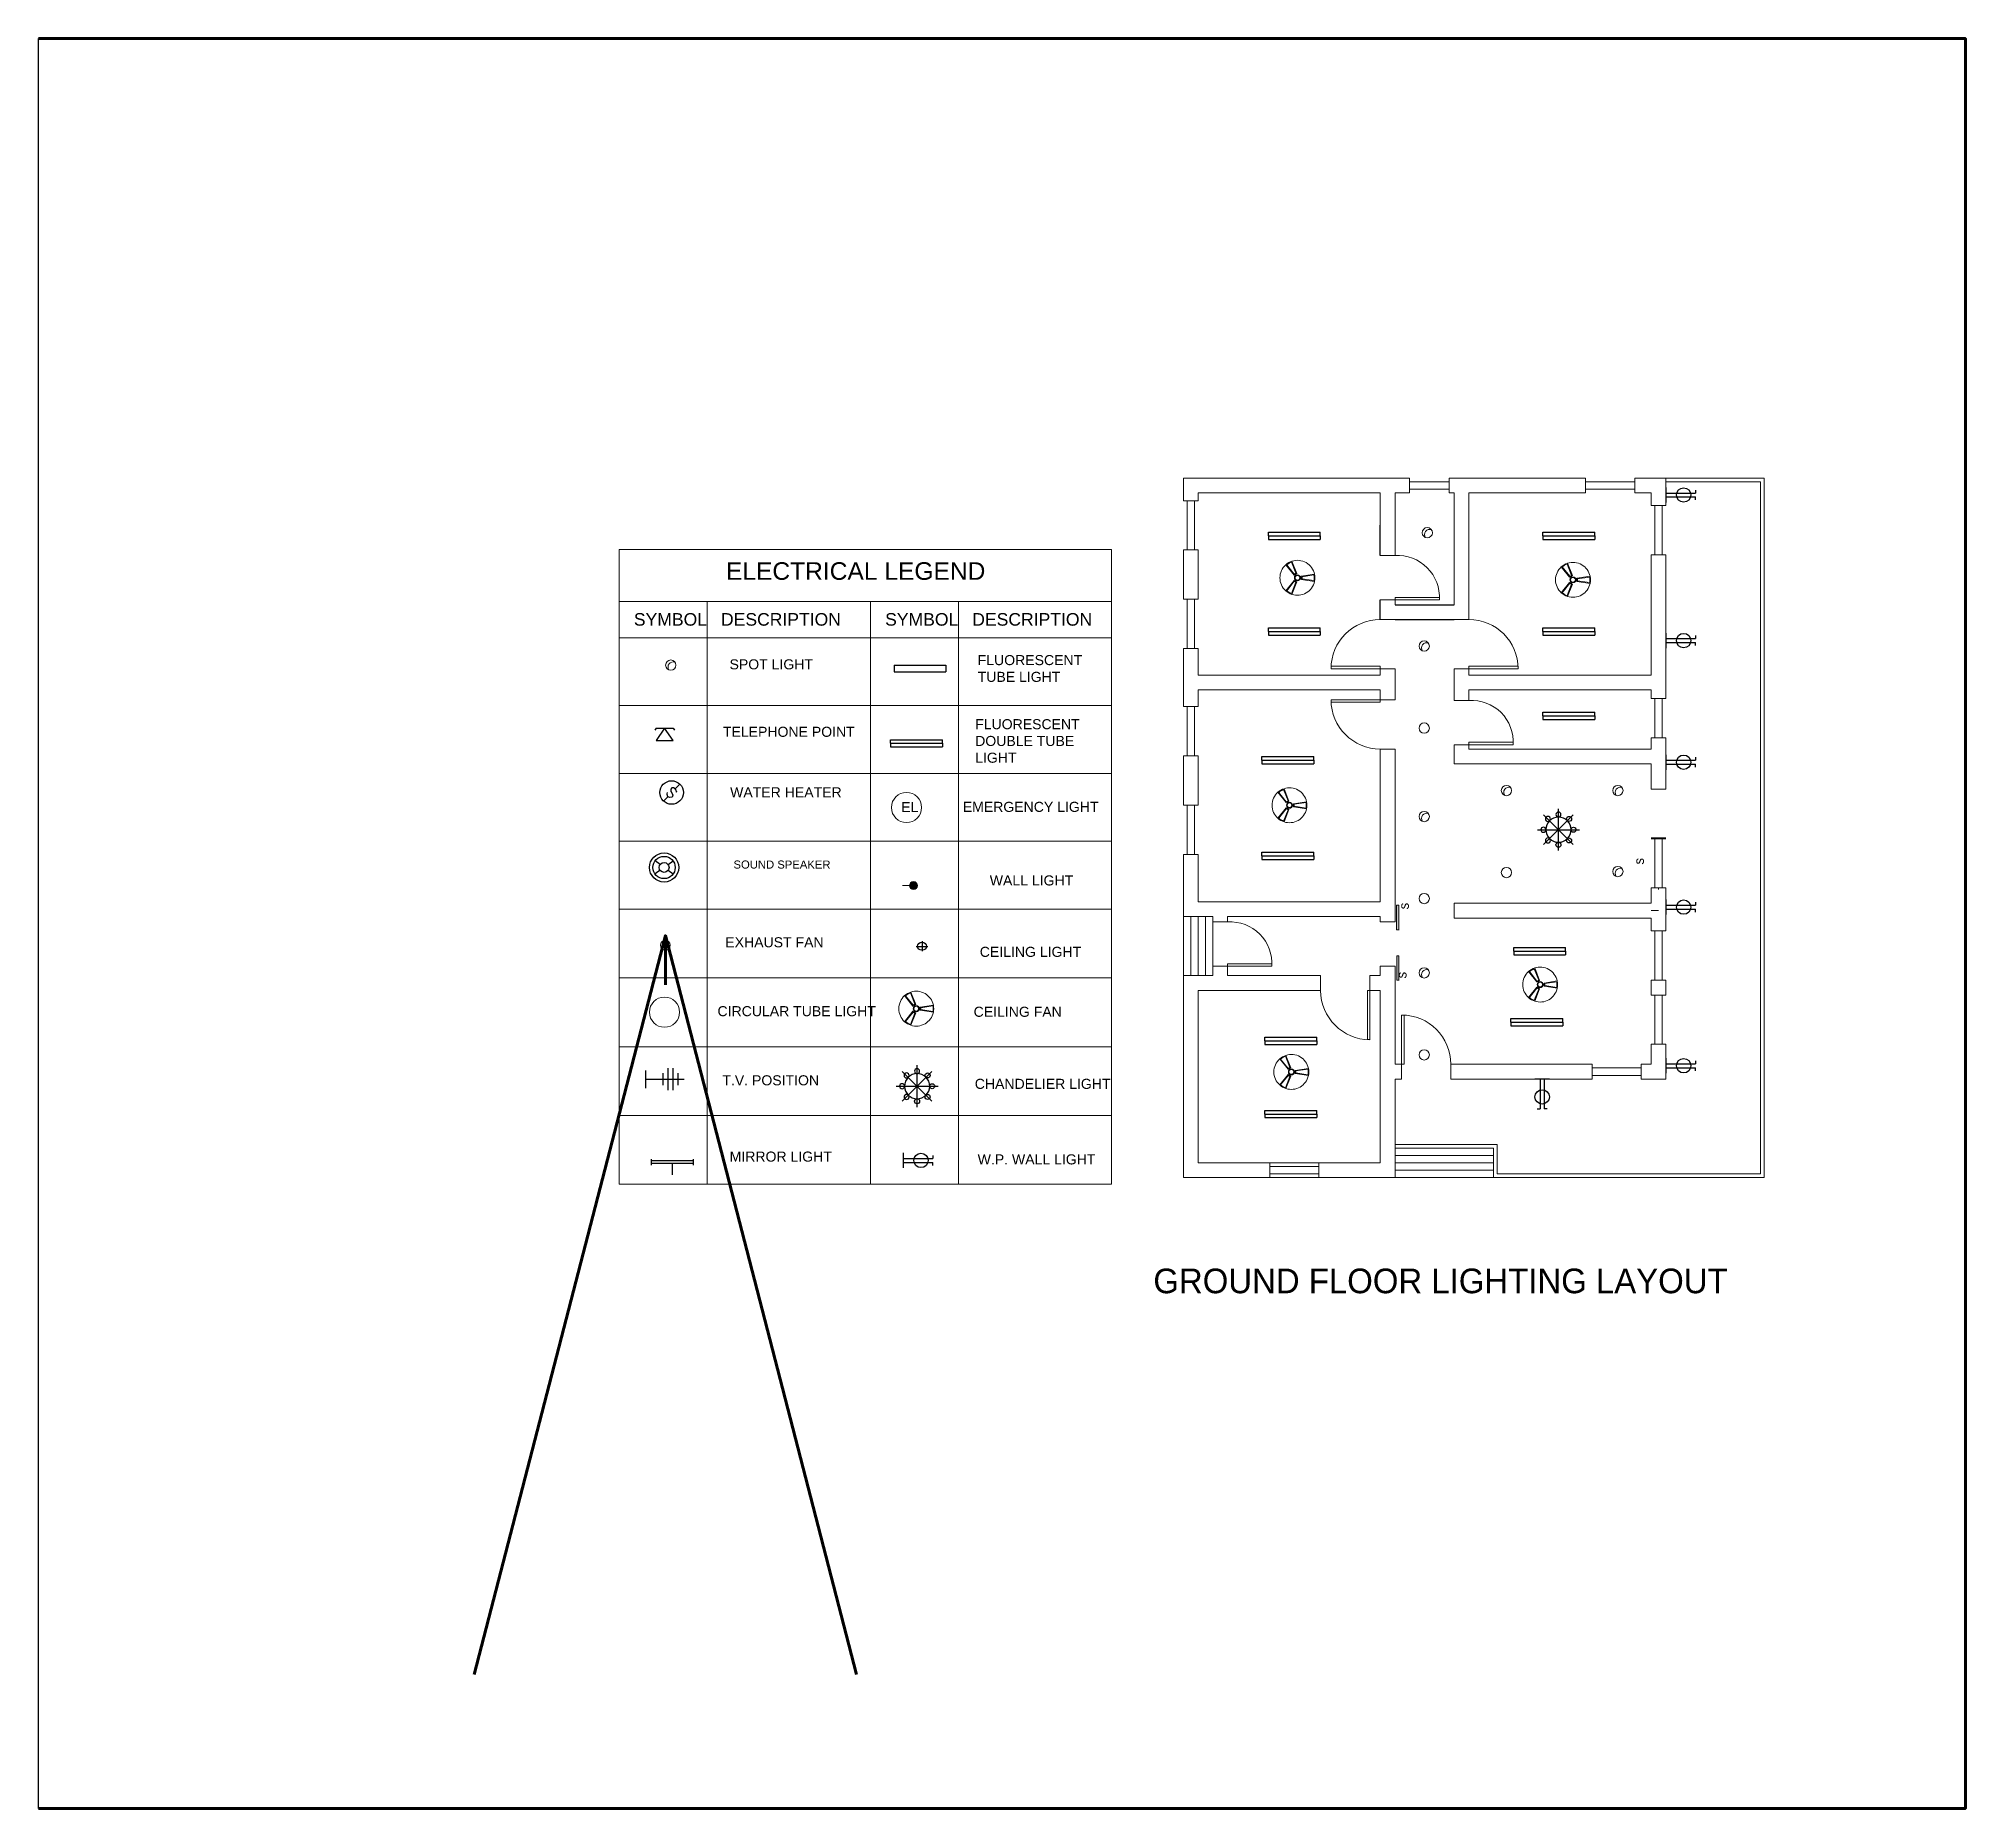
# Model space of a CAD drawing. Header units: inches. Extents: x -59 to 212, y 9 to 737.
# Drawn here: x -58.92 to -19.78, y 335.28 to 371.21 of the extents above; entities that cross this region are included whole.
import ezdxf

# ---------------------------------------------------------------- set-up
doc = ezdxf.new("R2010")
doc.units = ezdxf.units.IN
doc.header["$MEASUREMENT"] = 0
for name, color, linetype in [('A_WALL_3D', 1, 'Continuous'), ('EL_FITTINGS', 3, 'Continuous'), ('ELEC', 10, 'Continuous'), ('Sanitry', 251, 'Continuous')]:
    doc.layers.add(name, color=color, linetype=linetype)
doc.layers.add('ELECTRICAL', color=200, linetype='Continuous', lineweight=18)
doc.styles.add('ARIAL', font='arial.ttf')
doc.styles.get("Standard").update_dxf_attribs({"font": 'arial.ttf'})
doc.styles.add('STYLUS', font='stylu.ttf')
doc.dimstyles.get("Standard").update_dxf_attribs({"dimtxt": 0.18, "dimasz": 0.18, "dimexe": 0.18, "dimexo": 0.0625, "dimgap": 0.09, "dimtad": 0, "dimtih": 1, "dimtoh": 1, "dimdec": 4, "dimzin": 0, "dimdsep": 46, "dimtxsty": 'Standard', "dimcen": 0.09, "dimadec": 0, "dimazin": 0, "dimtfac": 1, "dimtdec": 4, "dimtofl": 0, "dimtmove": 0, "dimatfit": 3, "dimfxl": 1, "dimtolj": 1, "dimtzin": 0, "dimarcsym": 0})

msp = doc.modelspace()

# ---------------------------------------------------------------- texts
at = {"color": 5, "lineweight": 0, "style": 'ARIAL'}
for s, height, p in [('SYMBOL', 0.255184, (-46.82503, 359.28856)), ('DESCRIPTION', 0.2551845, (-45.05535, 359.28856)), ('SYMBOL', 0.255184, (-41.72134, 359.28856)), ('DESCRIPTION', 0.2551845, (-39.95167, 359.28856))]:
    msp.add_text(s, height=height, dxfattribs=at).set_placement(p)
at = {"lineweight": 0, "insert": (-44.95467, 360.57666), "char_height": 0.3572583, "width": 5.4638217, "attachment_point": 1}
msp.add_mtext('ELECTRICAL LEGEND', dxfattribs=at)
at = {"color": 3, "lineweight": 0, "attachment_point": 4, "style": 'ARIAL'}
for s, insert, char_height, width in [('SPOT LIGHT', (-44.88155, 358.50213), 0.204148, 2.7823965), ('FLUORESCENT\\PTUBE LIGHT', (-39.84162, 358.41825), 0.2041476, 2.7823965), ('FLUORESCENT DOUBLE TUBE LIGHT', (-39.89251, 356.94678), 0.2041476, 2.7823965), ('TELEPHONE POINT', (-45.0164, 357.13261), 0.2041476, 2.7823965), ('WATER HEATER', (-44.86957, 355.90544), 0.2041476, 2.7823965), ('EMERGENCY LIGHT', (-40.14433, 355.6087), 0.2041476, 2.7823965), ('SOUND SPEAKER', (-44.80101, 354.43779), 0.1637121, 2.2312883), ('WALL LIGHT', (-39.5965, 354.11494), 0.204148, 2.7823965), ('EXHAUST FAN', (-44.96735, 352.85961), 0.2041476, 2.7823965), ('CEILING LIGHT', (-39.79946, 352.66516), 0.2041476, 2.7823965), ('CIRCULAR TUBE LIGHT', (-45.12589, 351.4606), 0.2041476, 3.0378894), ('CEILING FAN', (-39.92347, 351.44831), 0.2041476, 2.7823965), ('T.V. POSITION', (-45.02728, 350.05725), 0.2041476, 2.7823965), ('CHANDELIER LIGHT', (-39.90081, 349.98535), 0.2041476, 2.7823965), ('MIRROR LIGHT', (-44.87932, 348.50818), 0.2041476, 2.1228977), ('W.P. WALL LIGHT', (-39.84245, 348.45177), 0.2041476, 2.7823965)]:
    msp.add_mtext(s, dxfattribs=dict(at, insert=insert, char_height=char_height, width=width))
at = {"color": 2, "lineweight": 0, "char_height": 0.2, "attachment_point": 1, "rotation": 87.451772, "style": 'STYLUS'}
for insert in [(-26.51324, 354.44443), (-31.28718, 353.53452), (-31.33454, 352.13217)]:
    msp.add_mtext_dynamic_manual_height_columns('s', width=0.1453898, gutter_width=2.12639, heights=[0], dxfattribs=dict(at, insert=insert))
at = {"insert": (-36.27383, 346.2356), "char_height": 0.5, "attachment_point": 1, "style": 'STYLUS'}
msp.add_mtext_dynamic_manual_height_columns('GROUND FLOOR LIGHTING LAYOUT ', width=33.9112571, gutter_width=2.12639, heights=[0], dxfattribs=at)
at = {"layer": 'Sanitry', "color": 1, "lineweight": 0, "insert": (-41.69836, 355.60474), "char_height": 0.2041476, "width": 0.9218516, "attachment_point": 4, "style": 'ARIAL'}
msp.add_mtext('\\pi0.30287;EL', dxfattribs=at)

# ---------------------------------------------------------------- blocks, each defined once
blk = doc.blocks.new('Telephone Point')
at = {"layer": 'EL_FITTINGS', "color": 1}
for p, q in [((-16.8, 24.7), (-19.6, 20.8)), ((0, 24.7), (-16.8, 0)), ((-16.8, 24.7), (16.8, 24.7)), ((-16.8, 0), (16.8, 0)), ((16.8, 0), (0, 24.7)), ((16.8, 24.7), (19.6, 20.8))]:
    blk.add_line(p, q, dxfattribs=at)
blk = doc.blocks.new('Water Heater')
at = {"layer": 'EL_FITTINGS', "color": 1}
for p, q in [((30.5, 7.4), (39.9, 16.6)), ((16.1, -8.7), (7.5, -17.2))]:
    blk.add_line(p, q, dxfattribs=at)
for points in [[(33.1, 1.7), (32.8, 4.8), (30.5, 7.4), (27.1, 9.5), (23.9, 9.2), (21.9, 6.6), (21.9, 2), (24.2, -0.9), (25.9, -5), (24.8, -9.3), (19.8, -10.1), (16.1, -8.7), (14.7, -3.8), (14.7, -2.4), (15.5, -0.1)], [(33.1, 1.7), (32.6, -0.3)]]:
    blk.add_lwpolyline(points, dxfattribs=at)
blk.add_circle((23.4, 0), 23.4, dxfattribs=at)
blk = doc.blocks.new('Flourescent Tube Light')
at = {"layer": 'EL_FITTINGS', "color": 1}
for p, q in [((-51.5, 6.8), (51.5, 6.8)), ((-51.5, 6.8), (-51.5, -6.8)), ((51.5, 6.8), (51.5, -6.8)), ((-51.5, -6.8), (51.5, -6.8))]:
    blk.add_line(p, q, dxfattribs=at)
blk = doc.blocks.new('Fluorescent Double Tube Light')
at = {"layer": 'EL_FITTINGS', "color": 1}
for p, q in [((-51.5, 7.2), (51.5, 7.2)), ((-51.5, 0), (-51.5, 7.2)), ((-51.5, 0), (51.5, 0)), ((51.5, 0), (51.5, 7.2)), ((-51.5, 0), (51.5, 0)), ((-51.5, 0), (-51.5, -7.2)), ((-51.5, -7.2), (51.5, -7.2)), ((51.5, 0), (51.5, -7.2))]:
    blk.add_line(p, q, dxfattribs=at)
blk = doc.blocks.new('DRHUDR')
at = {"color": 1}
for p, q in [((53434.9, 7577.1), (53424.6, 7584.4)), ((53434.9, 7565.4), (53424.6, 7558)), ((53451.1, 7577.1), (53461.4, 7584.4)), ((53451.1, 7565.4), (53461.4, 7558))]:
    blk.add_line(p, q, dxfattribs=at)
for radius in [29.6, 22.6, 9.97]:
    blk.add_circle((53443, 7571.2), radius, dxfattribs=at)
blk = doc.blocks.new('WALL LIGHT')
at = {"layer": 'ELECTRICAL'}
blk.add_hatch(color=256, dxfattribs=at).paths.add_polyline_path([(0.468, 0, 1), (0.217, 0, 1)])
blk.add_line((0.217, 0), (0, 0), dxfattribs=at)
blk.add_circle((0.342, 0), 0.126, dxfattribs=at)
blk = doc.blocks.new('Ceiling light')
at = {"layer": 'ELEC'}
for p, q in [((0, 0.157), (0, -0.157)), ((-0.187, -0.007), (0.178, -0.007))]:
    blk.add_line(p, q, dxfattribs=at)
blk.add_ellipse((-0.004, -0.005), major_axis=(0.141, 0), ratio=0.898978, start_param=3.141593, end_param=9.424778, dxfattribs=at)
blk = doc.blocks.new('dtrhtr')
at = {"layer": 'EL_FITTINGS', "color": 1}
for p, q in [((110116.8, -17669.4), (110116.8, -17682.1)), ((110202.4, -17673.1), (110116.8, -17673.1)), ((110202.4, -17678.4), (110116.8, -17678.4)), ((110159.6, -17678.4), (110159.6, -17701.3)), ((110202.4, -17669.4), (110202.4, -17682.1))]:
    blk.add_line(p, q, dxfattribs=at)
blk = doc.blocks.new('T.V. Position')
at = {"layer": 'EL_FITTINGS', "color": 1}
for p, q in [((0, 17.6), (0, -17.6)), ((0, 0), (76.7, 0)), ((34.5, 11.9), (34.5, -11.9)), ((44.4, 21.8), (44.4, -21.8)), ((54.3, 21.8), (54.3, -21.8)), ((64.2, 11.9), (64.2, -11.9))]:
    blk.add_line(p, q, dxfattribs=at)
blk = doc.blocks.new('WP Wall Light')
at = {"layer": 'EL_FITTINGS', "color": 1}
for p, q in [((0, 14.9), (0, -14.9)), ((0, 3.9), (59.1, 3.9)), ((59.1, 9.9), (59.1, 3.9)), ((0, -3.9), (59.1, -3.9)), ((59.1, -9.9), (59.1, -3.9))]:
    blk.add_line(p, q, dxfattribs=at)
blk.add_circle((35.4, 0), 14.3, dxfattribs=at)
blk = doc.blocks.new('Chandelier Light')
at = {"layer": 'EL_FITTINGS', "color": 1, "linetype": 'Continuous'}
for p, q in [((0, -41.7), (0, 41.7)), ((-41.7, 0), (41.7, 0)), ((29.5, 29.5), (-29.5, -29.5)), ((-29.5, 29.5), (29.5, -29.5))]:
    blk.add_line(p, q, dxfattribs=at)
at = {"layer": 'EL_FITTINGS', "color": 2, "linetype": 'Continuous', "extrusion": (0, 0, -1)}
for centre, major_axis in [((-30, 0), (-3.54, 3.54)), ((-30, 0), (-3.54, 3.54)), ((-21, 21.4), (0.05, 5)), ((0, 30), (3.54, 3.54)), ((-21, -21.4), (-5, -0.05))]:
    blk.add_ellipse(centre, major_axis=major_axis, ratio=1, start_param=0.785398, end_param=7.068583, dxfattribs=at)
at = {"layer": 'EL_FITTINGS', "color": 4, "linetype": 'Continuous', "extrusion": (0, 0, -1)}
blk.add_ellipse((0, 0), major_axis=(17.7, 17.7), ratio=1, start_param=0.785398, end_param=7.068583, dxfattribs=at)
at = {"layer": 'EL_FITTINGS', "color": 2, "linetype": 'Continuous'}
for centre, major_axis in [((21, 21.4), (-0.05, 5)), ((30, 0), (3.54, 3.54)), ((30, 0), (3.54, 3.54)), ((0, -30), (3.54, -3.54)), ((0, -30), (3.54, -3.54)), ((21, -21.4), (5, -0.05))]:
    blk.add_ellipse(centre, major_axis=major_axis, ratio=1, start_param=0.785398, end_param=7.068583, dxfattribs=at)

# ---------------------------------------------------------------- hatches: boundary and pattern name
at = {"lineweight": 0}
h = msp.add_hatch(color=7, dxfattribs=at)
h.dxf.hatch_style = 1
h.paths.add_polyline_path([(-31.28718, 353.61305), (-31.33201, 353.61305), (-31.33201, 353.11305), (-31.28718, 353.11305)])
h = msp.add_hatch(color=7, dxfattribs=at)
h.dxf.hatch_style = 1
h.paths.add_polyline_path([(-31.28522, 352.58845), (-31.33005, 352.58845), (-31.33005, 352.08845), (-31.28522, 352.08845)])

# ---------------------------------------------------------------- linework, layer by layer
for p, q in [((-58.91673, 335.27565), (-58.91673, 371.20843)), ((-31.66408, 360.7134), (-31.66408, 361.3282)), ((-31.66425, 359.41357), (-31.66425, 359.81357)), ((-31.36425, 359.71357), (-30.16425, 359.71357)), ((-31.36425, 359.41357), (-30.16425, 359.41357))]:
    msp.add_line(p, q)
for p, q in [((-31.06791, 362.28346), (-35.66425, 362.28346)), ((-35.66425, 362.28346), (-35.66425, 361.82606)), ((-31.06791, 362.28346), (-31.06791, 361.98346)), ((-31.06791, 362.20846), (-30.26791, 362.20846)), ((-31.06791, 362.05846), (-30.26791, 362.05846)), ((-27.49528, 362.28346), (-30.26791, 362.28346)), ((-30.26791, 362.28346), (-30.26791, 361.98346)), ((-27.49528, 361.98346), (-27.49528, 362.28346)), ((-27.49528, 362.20846), (-26.49528, 362.20846)), ((-27.49528, 362.05846), (-26.49528, 362.05846)), ((-25.86425, 362.28346), (-26.49528, 362.28346)), ((-26.49528, 361.98346), (-26.49528, 362.28346)), ((-25.86425, 361.72614), (-25.86425, 362.28346)), ((-35.66425, 361.82606), (-35.36425, 361.82606)), ((-35.58925, 360.82606), (-35.58925, 361.82606)), ((-35.43925, 360.82606), (-35.43925, 361.82606)), ((-31.66425, 361.98346), (-35.36425, 361.98346)), ((-35.36425, 361.98346), (-35.36425, 361.82606)), ((-31.66425, 361.98346), (-31.66425, 361.3282)), ((-31.06791, 361.98346), (-31.36425, 361.98346)), ((-31.36425, 361.98346), (-31.36425, 360.7134)), ((-30.16425, 361.98346), (-30.26791, 361.98346)), ((-30.16425, 361.98346), (-30.16425, 359.71357)), ((-27.49528, 361.98346), (-29.86425, 361.98346)), ((-29.86425, 361.98346), (-29.86425, 359.41357)), ((-26.16425, 361.98346), (-26.49528, 361.98346)), ((-26.16425, 361.72614), (-26.16425, 361.98346)), ((-26.16425, 361.72614), (-25.86425, 361.72614)), ((-26.08925, 361.72614), (-26.08925, 360.72614)), ((-25.93925, 361.72614), (-25.93925, 360.72614)), ((-35.66425, 360.82606), (-35.66425, 359.82606)), ((-35.66425, 360.82606), (-35.36425, 360.82606)), ((-35.36425, 360.82606), (-35.36425, 359.82606)), ((-26.16425, 358.28346), (-26.16425, 360.72614)), ((-26.16425, 360.72614), (-25.86425, 360.72614)), ((-25.86425, 357.81174), (-25.86425, 360.72614)), ((-35.66425, 359.82606), (-35.36425, 359.82606)), ((-35.58925, 358.82606), (-35.58925, 359.82606)), ((-35.43925, 358.82606), (-35.43925, 359.82606)), ((-31.36425, 359.81357), (-31.66425, 359.81357)), ((-31.36425, 359.81357), (-31.36425, 359.86357)), ((-31.36425, 359.81357), (-31.36425, 359.71357)), ((-35.66425, 358.82606), (-35.66425, 358.13346)), ((-35.66425, 358.82606), (-35.36425, 358.82606)), ((-35.36425, 358.82606), (-35.36425, 358.28346)), ((-35.66425, 358.13346), (-35.66425, 357.64461)), ((-35.36425, 358.28346), (-31.66425, 358.28346)), ((-31.66425, 358.41357), (-31.66425, 358.28346)), ((-31.36425, 358.41357), (-31.36425, 357.78346)), ((-30.16425, 357.77163), (-30.16425, 358.41357)), ((-29.86425, 358.41357), (-29.86425, 358.28346)), ((-26.16425, 358.28346), (-29.86425, 358.28346)), ((-35.36425, 357.98346), (-35.36425, 357.64461)), ((-35.36425, 357.98346), (-31.66425, 357.98346)), ((-31.66425, 357.98346), (-31.66425, 357.78346)), ((-31.66425, 357.78346), (-31.36425, 357.78346)), ((-31.66425, 357.73346), (-31.66425, 357.78346)), ((-29.86425, 357.77163), (-29.86425, 357.98346)), ((-26.16425, 357.98346), (-29.86425, 357.98346)), ((-26.16425, 357.81174), (-26.16425, 357.98346)), ((-26.16425, 357.81174), (-25.86425, 357.81174)), ((-26.08925, 357.81174), (-26.08925, 357.01174)), ((-25.93925, 357.81174), (-25.93925, 357.01174)), ((-35.66425, 357.64461), (-35.36425, 357.64461)), ((-35.58925, 356.64461), (-35.58925, 357.64461)), ((-35.43925, 356.64461), (-35.43925, 357.64461)), ((-26.16425, 356.78346), (-26.16425, 357.01174)), ((-26.16425, 357.01174), (-25.86425, 357.01174)), ((-25.86425, 355.96926), (-25.86425, 357.01174)), ((-35.66425, 356.64461), (-35.66425, 355.64461)), ((-35.66425, 356.64461), (-35.36425, 356.64461)), ((-35.36425, 356.64461), (-35.36425, 355.64461)), ((-31.66425, 356.78346), (-31.66425, 353.68346)), ((-31.66425, 356.78346), (-31.36425, 356.78346)), ((-31.36425, 356.78346), (-31.36425, 353.27307)), ((-30.16425, 356.78346), (-30.16425, 356.87163)), ((-30.16425, 356.87163), (-30.16425, 356.48346)), ((-29.86425, 356.78346), (-29.86425, 356.87163)), ((-29.86425, 356.87163), (-29.86425, 356.78346)), ((-29.86425, 356.78346), (-26.16425, 356.78346)), ((-30.16425, 356.48346), (-26.16425, 356.48346)), ((-26.16425, 355.96926), (-26.16425, 356.48346)), ((-26.16425, 355.96926), (-25.86425, 355.96926)), ((-35.66425, 355.64461), (-35.36425, 355.64461)), ((-35.58925, 354.64461), (-35.58925, 355.64461)), ((-35.43925, 354.64461), (-35.43925, 355.64461)), ((-35.66425, 354.64461), (-35.66425, 353.38346)), ((-35.66425, 354.64461), (-35.36425, 354.64461)), ((-35.36425, 354.64461), (-35.36425, 353.68346)), ((-26.16425, 354.97926), (-25.86425, 354.97926)), ((-26.16425, 354.96926), (-25.86425, 354.96926)), ((-26.16425, 354.95926), (-25.86425, 354.95926)), ((-26.08925, 353.96926), (-26.08925, 354.95926)), ((-25.93925, 353.96926), (-25.93925, 354.95926)), ((-26.16425, 353.65365), (-26.16425, 353.96926)), ((-26.16425, 353.96926), (-25.86425, 353.96926)), ((-25.86425, 353.08995), (-25.86425, 353.96926)), ((-35.36425, 353.68346), (-34.76425, 353.68346)), ((-34.76425, 353.68346), (-31.66425, 353.68346)), ((-26.16425, 353.65365), (-30.16425, 353.65365)), ((-30.16425, 353.65365), (-30.16425, 353.35365)), ((-35.66425, 353.38346), (-35.06425, 353.38346)), ((-35.06425, 353.38346), (-35.06425, 353.27307)), ((-35.06425, 353.27307), (-34.76425, 353.27307)), ((-34.76425, 353.38346), (-34.76425, 353.27307)), ((-34.76425, 353.38346), (-31.66425, 353.38346)), ((-31.66425, 353.38346), (-31.66425, 353.27307)), ((-31.66425, 353.27307), (-31.36425, 353.27307)), ((-26.16425, 353.35365), (-30.16425, 353.35365)), ((-26.16425, 353.08995), (-26.16425, 353.35365)), ((-26.16425, 353.08995), (-25.86425, 353.08995)), ((-26.08925, 353.08995), (-26.08925, 352.08346)), ((-25.93925, 353.08995), (-25.93925, 352.08346)), ((-35.06425, 352.37307), (-35.06425, 352.18346)), ((-35.06425, 352.37307), (-34.76425, 352.37307)), ((-34.76425, 352.37307), (-34.76425, 352.18346)), ((-31.66425, 352.37307), (-31.66425, 352.18346)), ((-31.66425, 352.37307), (-31.36425, 352.37307)), ((-31.36425, 352.37307), (-31.36425, 350.38346)), ((-35.06425, 352.18346), (-35.66425, 352.18346)), ((-35.66425, 352.18346), (-35.66425, 348.08346)), ((-34.76425, 351.88346), (-35.36425, 351.88346)), ((-35.36425, 351.88346), (-35.36425, 348.38346)), ((-34.76425, 352.18346), (-32.8755, 352.18346)), ((-34.76425, 351.88346), (-32.8755, 351.88346)), ((-32.8755, 352.18346), (-32.8755, 351.88346)), ((-31.8755, 352.18346), (-31.66425, 352.18346)), ((-31.8755, 352.18346), (-31.8755, 351.88346)), ((-31.8755, 351.88346), (-31.66425, 351.88346)), ((-31.66425, 351.88346), (-31.66425, 350.38346)), ((-26.16425, 351.78995), (-26.16425, 352.08995)), ((-26.16425, 352.08995), (-25.86425, 352.08995)), ((-25.86425, 351.78995), (-25.86425, 352.08995)), ((-26.16425, 351.78995), (-25.86425, 351.78995)), ((-26.08925, 351.78995), (-26.08925, 350.78995)), ((-25.93925, 351.78995), (-25.93925, 350.78995)), ((-26.16425, 350.38346), (-26.16425, 350.78995)), ((-26.16425, 350.78995), (-25.86425, 350.78995)), ((-25.86425, 350.08346), (-25.86425, 350.78995)), ((-31.66425, 348.38346), (-31.66425, 350.38346)), ((-31.36425, 350.38346), (-31.23221, 350.38346)), ((-31.23221, 350.38346), (-31.23221, 350.08346)), ((-30.23221, 350.38346), (-27.36287, 350.38346)), ((-30.23221, 350.38346), (-30.23221, 350.08346)), ((-27.36287, 350.38346), (-27.36287, 350.08346)), ((-27.36287, 350.30846), (-26.36287, 350.30846)), ((-26.36287, 350.38346), (-26.16425, 350.38346)), ((-26.36287, 350.38346), (-26.36287, 350.08346)), ((-31.36425, 350.08346), (-31.23221, 350.08346)), ((-31.36425, 348.08346), (-31.36425, 350.08346)), ((-30.23221, 350.08346), (-27.36287, 350.08346)), ((-27.36287, 350.15846), (-26.36287, 350.15846)), ((-26.36287, 350.08346), (-25.86425, 350.08346)), ((-35.36425, 348.38346), (-31.66425, 348.38346)), ((-33.90917, 348.38346), (-33.90917, 348.08346)), ((-32.90917, 348.38346), (-32.90917, 348.08346)), ((-35.66425, 348.08346), (-31.36425, 348.08346))]:
    msp.add_line(p, q, dxfattribs=at)
at = {"color": 2, "lineweight": 0}
for p, q in [((-25.86425, 362.28346), (-23.86425, 362.28346)), ((-25.86425, 362.20846), (-25.86425, 362.28346)), ((-25.86425, 362.20846), (-23.93925, 362.20846)), ((-23.93925, 348.15846), (-23.93925, 362.20846)), ((-23.86425, 348.08346), (-23.86425, 362.28346)), ((-30.46425, 359.81342), (-31.36425, 359.81357)), ((-31.36424, 359.86357), (-30.46424, 359.86342)), ((-31.66425, 358.46357), (-32.66425, 358.4634)), ((-32.66425, 358.4634), (-32.66425, 358.4134)), ((-32.66425, 358.4134), (-31.66425, 358.41357)), ((-31.66425, 358.46357), (-31.66425, 358.41357)), ((-29.86425, 358.46373), (-28.86425, 358.46357)), ((-29.86425, 358.46373), (-29.86425, 358.41373)), ((-28.86425, 358.41357), (-29.86425, 358.41373)), ((-28.86425, 358.46357), (-28.86425, 358.41357)), ((-32.66425, 357.78363), (-31.66425, 357.78346)), ((-31.66425, 357.73346), (-32.66425, 357.73363)), ((-28.96425, 356.87165), (-29.86425, 356.8718)), ((-29.86424, 356.9218), (-28.96424, 356.92165)), ((-29.86424, 356.9218), (-29.86424, 356.8718)), ((-31.33201, 353.11305), (-31.33201, 353.61305)), ((-31.33201, 353.61305), (-31.28718, 353.61305)), ((-31.28718, 353.61305), (-31.28718, 353.11305)), ((-35.66425, 353.38346), (-35.66425, 352.18346)), ((-35.51425, 353.38346), (-35.51425, 352.18346)), ((-35.36425, 353.38346), (-35.36425, 352.18346)), ((-35.21425, 353.38346), (-35.21425, 352.18346)), ((-35.06425, 353.38346), (-35.06425, 352.18346)), ((-31.33201, 353.11305), (-31.28201, 353.11305)), ((-33.86425, 352.37307), (-34.76425, 352.37322)), ((-34.76424, 352.42322), (-33.86424, 352.42307)), ((-34.76424, 352.42322), (-34.76424, 352.37322)), ((-31.33005, 352.58845), (-31.28522, 352.58845)), ((-31.33005, 352.08845), (-31.33005, 352.58845)), ((-31.28522, 352.58845), (-31.28522, 352.08845)), ((-31.9255, 351.88346), (-31.92533, 350.88346)), ((-31.9255, 351.88346), (-31.8755, 351.88346)), ((-31.87533, 350.88346), (-31.8755, 351.88346)), ((-31.33005, 352.08845), (-31.28005, 352.08845)), ((-31.18238, 351.38347), (-31.23238, 351.38346)), ((-31.23238, 351.38346), (-31.23221, 350.38346)), ((-31.18221, 350.38347), (-31.18238, 351.38347)), ((-31.92555, 350.88637), (-31.87555, 350.88638)), ((-31.18221, 350.38347), (-31.23221, 350.38347)), ((-31.36425, 348.75846), (-29.28925, 348.75846)), ((-29.28925, 348.15846), (-29.28925, 348.75846)), ((-31.36425, 348.68346), (-29.36425, 348.68346)), ((-31.36425, 348.53346), (-29.36425, 348.53346)), ((-31.36425, 348.38346), (-29.36425, 348.38346)), ((-29.36425, 348.08346), (-29.36425, 348.68346)), ((-31.36425, 348.23346), (-29.36425, 348.23346)), ((-31.36425, 348.08346), (-23.86425, 348.08346)), ((-29.28925, 348.15846), (-23.93925, 348.15846))]:
    msp.add_line(p, q, dxfattribs=at)
at = {"color": 18, "lineweight": 0, "true_color": 0x000000}
for p, q in [((-47.12411, 347.94704), (-47.12411, 360.83585)), ((-47.12411, 360.83585), (-37.12411, 360.83585)), ((-37.12411, 360.83585), (-37.12411, 347.94704)), ((-47.12411, 359.77943), (-37.12411, 359.77943)), ((-45.33714, 359.77943), (-45.33714, 347.94704)), ((-42.02042, 359.77943), (-42.02042, 347.94704)), ((-40.23345, 359.77943), (-40.23345, 347.94704)), ((-47.12411, 359.0445), (-37.12411, 359.0445)), ((-47.12411, 357.6665), (-37.12411, 357.6665)), ((-47.12411, 356.28851), (-37.12411, 356.28851)), ((-47.12411, 354.91051), (-37.12411, 354.91051)), ((-47.12411, 353.53251), (-37.12411, 353.53251)), ((-47.12411, 352.13614), (-37.12411, 352.13614)), ((-47.12411, 350.73977), (-37.12411, 350.73977)), ((-47.12411, 349.3434), (-37.12411, 349.3434)), ((-47.12411, 347.94704), (-37.12411, 347.94704))]:
    msp.add_line(p, q, dxfattribs=at)
at = {"color": 7, "lineweight": 0}
for p, q in [((-31.66408, 360.7134), (-31.36408, 360.7134)), ((-31.66425, 359.41357), (-31.36425, 359.41357)), ((-30.16425, 359.41357), (-29.86425, 359.41357)), ((-31.66425, 358.41357), (-31.36425, 358.41357)), ((-30.16425, 358.41357), (-29.86425, 358.41357)), ((-30.16425, 357.77163), (-29.86425, 357.77163)), ((-30.16425, 356.87163), (-29.86425, 356.87163)), ((-29.86425, 356.87163), (-30.16425, 356.87163))]:
    msp.add_line(p, q, dxfattribs=at)
at = {"color": 5, "lineweight": 0}
for p, q in [((-26.01425, 353.96926), (-26.01425, 353.93346)), ((-26.01425, 353.50365), (-26.16425, 353.50365))]:
    msp.add_line(p, q, dxfattribs=at)
at = {"color": 0, "lineweight": 0}
for p, q in [((-33.90917, 348.30846), (-32.90917, 348.30846)), ((-33.90917, 348.15846), (-32.90917, 348.15846))]:
    msp.add_line(p, q, dxfattribs=at)
at = {"lineweight": 100}
msp.add_lwpolyline([(-58.91673, 371.20843), (-19.77863, 371.20843), (-19.77863, 335.27565), (-58.91673, 335.27565)], dxfattribs=at)
at = {"layer": 'A_WALL_3D', "color": 2, "lineweight": 0}
for centre, radius, start, end in [((-31.31359, 359.86404), 0.85085, 356.588656, 93.4018), ((-31.66425, 358.41357), 1, 90.009705, 180.009631), ((-29.86425, 358.41373), 1, 359.990369, 89.990295), ((-31.66425, 357.78346), 1, 179.990369, 269.990295), ((-29.81359, 356.92228), 0.85085, 356.588656, 93.4018), ((-34.71359, 352.42369), 0.85085, 356.588656, 93.4018), ((-31.8755, 351.88346), 1, 180.009705, 270.009631), ((-31.23221, 350.38346), 1, 0.009705, 90.009631)]:
    msp.add_arc(centre, radius, start, end, dxfattribs=at)
at = {"layer": 'Sanitry', "color": 1, "lineweight": 0, "ltscale": 0.1}
for p, q in [((-46.11502, 352.8724), (-46.25644, 352.73097)), ((-46.11502, 352.73097), (-46.25644, 352.8724))]:
    msp.add_line(p, q, dxfattribs=at)
at = {"layer": 'Sanitry', "color": 1, "lineweight": 0}
for points in [[(-33.58441, 360.52489, -0.10377628), (-33.45828, 360.59771), (-33.36014, 360.34586), (-33.41538, 360.31397)], [(-33.56542, 360.52314, -0.08455837), (-33.46626, 360.58038), (-33.37721, 360.35186), (-33.41203, 360.33176)], [(-27.98701, 360.48355, -0.10377628), (-27.86087, 360.55638), (-27.76273, 360.30453), (-27.81797, 360.27264)], [(-27.96801, 360.4818, -0.08455837), (-27.86886, 360.53905), (-27.77981, 360.31053), (-27.81463, 360.29042)], [(-33.45828, 359.9237, -0.10377628), (-33.58441, 359.99652), (-33.41538, 360.20743), (-33.36014, 360.17554)], [(-33.46626, 359.94102, -0.08455837), (-33.56542, 359.99827), (-33.41203, 360.18965), (-33.37721, 360.16954)], [(-33.0007, 360.18788), (-33.26787, 360.22881), (-33.26787, 360.29259), (-33.0007, 360.33353, -0.10377628)], [(-33.01171, 360.20346), (-33.25414, 360.2406), (-33.25414, 360.28081), (-33.01171, 360.31795, -0.08455837)], [(-27.86087, 359.88236, -0.10377628), (-27.98701, 359.95519), (-27.81797, 360.1661), (-27.76273, 360.13421)], [(-27.86886, 359.89969, -0.08455837), (-27.96801, 359.95694), (-27.81463, 360.14832), (-27.77981, 360.12821)], [(-27.40329, 360.14655), (-27.67047, 360.18748), (-27.67047, 360.25126), (-27.40329, 360.2922, -0.10377628)], [(-27.41431, 360.16212), (-27.65674, 360.19927), (-27.65674, 360.23947), (-27.41431, 360.27662, -0.08455837)], [(-33.74523, 355.90654, -0.10377628), (-33.61909, 355.97936), (-33.52095, 355.72752), (-33.57619, 355.69563)], [(-33.72623, 355.90479, -0.08455837), (-33.62708, 355.96204), (-33.53803, 355.73351), (-33.57285, 355.71341)], [(-33.61909, 355.30535, -0.10377628), (-33.74523, 355.37817), (-33.57619, 355.58909), (-33.52095, 355.5572)], [(-33.62708, 355.32268, -0.08455837), (-33.72623, 355.37992), (-33.57285, 355.5713), (-33.53803, 355.5512)], [(-33.16151, 355.56953), (-33.42869, 355.61047), (-33.42869, 355.67425), (-33.16151, 355.71518, -0.10377628)], [(-33.17253, 355.58511), (-33.41496, 355.62225), (-33.41496, 355.66246), (-33.17253, 355.6996, -0.08455837)], [(-28.65377, 352.2661, -0.10377628), (-28.52763, 352.33892), (-28.42949, 352.08708), (-28.48473, 352.05519)], [(-28.63477, 352.26435, -0.08455837), (-28.53561, 352.3216), (-28.44657, 352.09307), (-28.48139, 352.07297)], [(-28.52763, 351.66491, -0.10377628), (-28.65377, 351.73773), (-28.48473, 351.94865), (-28.42949, 351.91676)], [(-28.53561, 351.68224, -0.08455837), (-28.63477, 351.73948), (-28.48139, 351.93086), (-28.44657, 351.91076)], [(-28.07005, 351.92909), (-28.33723, 351.97002), (-28.33723, 352.03381), (-28.07005, 352.07474, -0.10377628)], [(-28.08107, 351.94467), (-28.3235, 351.98181), (-28.3235, 352.02202), (-28.08107, 352.05916, -0.08455837)], [(-41.32528, 351.77701, -0.10377628), (-41.19915, 351.84984), (-41.10101, 351.59799), (-41.15625, 351.5661)], [(-41.30629, 351.77526, -0.08455837), (-41.20713, 351.83251), (-41.11808, 351.60399), (-41.1529, 351.58388)], [(-40.74157, 351.44), (-41.00874, 351.48094), (-41.00874, 351.54472), (-40.74157, 351.58566, -0.10377628)], [(-40.75258, 351.45558), (-40.99501, 351.49273), (-40.99501, 351.53293), (-40.75258, 351.57008, -0.08455837)], [(-41.19915, 351.17582, -0.10377628), (-41.32528, 351.24865), (-41.15625, 351.45956), (-41.10101, 351.42767)], [(-41.20713, 351.19315, -0.08455837), (-41.30629, 351.2504), (-41.1529, 351.44178), (-41.11808, 351.42167)], [(-33.70754, 350.49236, -0.10377628), (-33.5814, 350.56518), (-33.48326, 350.31334), (-33.5385, 350.28144)], [(-33.68854, 350.49061, -0.08455837), (-33.58938, 350.54786), (-33.50033, 350.31933), (-33.53516, 350.29923)], [(-33.12382, 350.15535), (-33.391, 350.19628), (-33.391, 350.26007), (-33.12382, 350.301, -0.10377628)], [(-33.5814, 349.89117, -0.10377628), (-33.70754, 349.96399), (-33.5385, 350.17491), (-33.48326, 350.14301)], [(-33.58938, 349.9085, -0.08455837), (-33.68854, 349.96574), (-33.53516, 350.15712), (-33.50033, 350.13702)], [(-33.13483, 350.17093), (-33.37726, 350.20807), (-33.37726, 350.24828), (-33.13483, 350.28542, -0.08455837)]]:
    msp.add_lwpolyline(points, format="xyb", close=True, dxfattribs=at)
for points in [[(-33.39583, 360.32526), (-33.38595, 360.30815)], [(-33.39583, 360.19615), (-33.38595, 360.21325)], [(-33.37969, 360.33458), (-33.36981, 360.31747)], [(-33.37969, 360.18683), (-33.36981, 360.20393)], [(-33.26787, 360.27002), (-33.28763, 360.27002)], [(-33.26787, 360.25138), (-33.28763, 360.25138)], [(-27.79842, 360.28393), (-27.78855, 360.26682)], [(-27.79842, 360.15482), (-27.78855, 360.17192)], [(-27.78228, 360.29325), (-27.77241, 360.27614)], [(-27.78228, 360.1455), (-27.77241, 360.1626)], [(-27.67047, 360.22869), (-27.69022, 360.22869)], [(-27.67047, 360.21005), (-27.69022, 360.21005)], [(-33.55664, 355.70691), (-33.54677, 355.68981)], [(-33.55664, 355.5778), (-33.54677, 355.59491)], [(-33.5405, 355.71623), (-33.53063, 355.69913)], [(-33.5405, 355.56848), (-33.53063, 355.58559)], [(-33.42869, 355.65168), (-33.44844, 355.65168)], [(-33.42869, 355.63304), (-33.44844, 355.63304)], [(-28.46518, 352.06647), (-28.45531, 352.04937)], [(-28.46518, 351.93736), (-28.45531, 351.95447)], [(-28.44904, 352.07579), (-28.43916, 352.05869)], [(-28.44904, 351.92804), (-28.43916, 351.94515)], [(-28.33723, 352.01124), (-28.35698, 352.01124)], [(-28.33723, 351.9926), (-28.35698, 351.9926)], [(-41.1367, 351.57739), (-41.12682, 351.56028)], [(-41.1367, 351.44827), (-41.12682, 351.46538)], [(-41.12056, 351.5867), (-41.11068, 351.5696)], [(-41.00874, 351.52215), (-41.0285, 351.52215)], [(-41.00874, 351.50351), (-41.0285, 351.50351)], [(-41.12056, 351.43896), (-41.11068, 351.45606)], [(-33.51895, 350.29273), (-33.50907, 350.27563)], [(-33.50281, 350.30205), (-33.49293, 350.28494)], [(-33.51895, 350.16362), (-33.50907, 350.18072)], [(-33.50281, 350.1543), (-33.49293, 350.17141)], [(-33.391, 350.23749), (-33.41075, 350.23749)], [(-33.391, 350.21886), (-33.41075, 350.21886)]]:
    msp.add_lwpolyline(points, dxfattribs=at)
for centre, radius in [((-30.70903, 361.17611), 0.10419), ((-33.3478, 360.2607), 0.06089), ((-33.3478, 360.2607), 0.04815), ((-27.75039, 360.21937), 0.06089), ((-27.75039, 360.21937), 0.04815), ((-30.77219, 358.87533), 0.10419), ((-46.07552, 358.48753), 0.10419), ((-30.77219, 357.20999), 0.10419), ((-41.28697, 355.59724), 0.30635), ((-29.1015, 355.94077), 0.10419), ((-26.8385, 355.94077), 0.10419), ((-33.50861, 355.64236), 0.06089), ((-33.50861, 355.64236), 0.04815), ((-30.77219, 355.41363), 0.10419), ((-29.1015, 354.27543), 0.10419), ((-26.8385, 354.29619), 0.10419), ((-30.77219, 353.74828), 0.10419), ((-30.77219, 352.23969), 0.10419), ((-28.41715, 352.00192), 0.06089), ((-28.41715, 352.00192), 0.04815), ((-46.20212, 351.44195), 0.30635), ((-41.08867, 351.51283), 0.06089), ((-41.08867, 351.51283), 0.04815), ((-30.77219, 350.57434), 0.10419), ((-33.47092, 350.22818), 0.06089), ((-33.47092, 350.22818), 0.04815)]:
    msp.add_circle(centre, radius, dxfattribs=at)
at = {"layer": 'Sanitry', "color": 1, "lineweight": 0, "ltscale": 0.1}
msp.add_circle((-46.18573, 352.80168), 0.1, dxfattribs=at)
at = {"layer": 'Sanitry', "lineweight": 0}
for centre in [(-30.6606, 361.13935), (-30.72376, 358.83858), (-46.0271, 358.45077), (-29.05307, 355.90402), (-26.79007, 355.90402), (-30.72376, 355.37687), (-26.79007, 354.25943), (-30.72376, 352.20293)]:
    msp.add_arc(centre, 0.10419, 69.764156, 215.834916, dxfattribs=at)
at = {"layer": 'Sanitry', "color": 1, "lineweight": 0, "ltscale": 25}
for centre, start, end in [((-33.3478, 360.2607), 131.849469, 228.150531), ((-33.3478, 360.2607), 11.849469, 108.150531), ((-27.75039, 360.21937), 131.849469, 228.150531), ((-27.75039, 360.21937), 11.849469, 108.150531), ((-33.3478, 360.2607), 251.849469, 348.150531), ((-27.75039, 360.21937), 251.849469, 348.150531), ((-33.50861, 355.64236), 131.849469, 228.150531), ((-33.50861, 355.64236), 11.849469, 108.150531), ((-33.50861, 355.64236), 251.849469, 348.150531), ((-28.41715, 352.00192), 131.849469, 228.150531), ((-28.41715, 352.00192), 11.849469, 108.150531), ((-41.08867, 351.51283), 11.849469, 108.150531), ((-28.41715, 352.00192), 251.849469, 348.150531), ((-41.08867, 351.51283), 131.849469, 228.150531), ((-41.08867, 351.51283), 251.849469, 348.150531), ((-33.47092, 350.22818), 131.849469, 228.150531), ((-33.47092, 350.22818), 11.849469, 108.150531), ((-33.47092, 350.22818), 251.849469, 348.150531)]:
    msp.add_arc(centre, 0.35465, start, end, dxfattribs=at)

# ---------------------------------------------------------------- block references
at = {"lineweight": 0, "xscale": 0.010207379169022, "yscale": 0.010207379169022, "zscale": 0.010207379169022}
for p in [(-33.40818, 361.11041), (-27.8348, 361.11041), (-33.40818, 359.16789), (-27.8348, 359.16789), (-27.8348, 357.45906), (-41.08429, 356.90028), (-33.54256, 356.5594), (-33.54256, 354.61688), (-28.42809, 352.67949), (-28.48363, 351.23715), (-33.48135, 350.85838), (-33.48135, 349.37441)]:
    msp.add_blockref('Fluorescent Double Tube Light', p, dxfattribs=at)
at = {"layer": 'Sanitry', "lineweight": 0}
for name, p, xscale, yscale, zscale in [('WP Wall Light', (-25.86425, 361.94168), 0.010207379169022, 0.010207379169022, 0.010207379169022), ('Fluorescent Double Tube Light', (-33.40818, 361.11041), 0.010207379169022, 0.010207379169022, 0.010207379169022), ('Fluorescent Double Tube Light', (-27.8348, 361.11041), 0.010207379169022, 0.010207379169022, 0.010207379169022), ('Fluorescent Double Tube Light', (-33.40818, 359.16789), 0.010207379169022, 0.010207379169022, 0.010207379169022), ('Fluorescent Double Tube Light', (-27.8348, 359.16789), 0.010207379169022, 0.010207379169022, 0.010207379169022), ('WP Wall Light', (-25.86425, 358.98531), 0.010207379169022, 0.010207379169022, 0.010207379169022), ('Flourescent Tube Light', (-41.01292, 358.41825), 0.010207379169022, 0.010207379169022, 0.010207379169022), ('Fluorescent Double Tube Light', (-27.8348, 357.45906), 0.010207379169022, 0.010207379169022, 0.010207379169022), ('Telephone Point', (-46.20012, 356.95481), 0.010207379169022, 0.010207379169022, 0.010207379169022), ('Fluorescent Double Tube Light', (-41.08429, 356.90028), 0.010207379169022, 0.010207379169022, 0.010207379169022), ('Fluorescent Double Tube Light', (-33.54256, 356.5594), 0.010207379169022, 0.010207379169022, 0.010207379169022), ('WP Wall Light', (-25.86425, 356.5159), 0.010207379169022, 0.010207379169022, 0.010207379169022), ('Water Heater', (-46.29744, 355.90132), 0.010207379169022, 0.010207379169022, 0.010207379169022), ('Chandelier Light', (-28.045, 355.1464), 0.010207379169022, 0.010207379169022, 0.010207379169022), ('Fluorescent Double Tube Light', (-33.54256, 354.61688), 0.010207379169022, 0.010207379169022, 0.010207379169022), ('WALL LIGHT', (-41.36618, 354.01193), 0.643064887648386, 0.643064887648386, 0.643064887648386), ('WP Wall Light', (-25.86425, 353.57412), 0.010207379169022, 0.010207379169022, 0.010207379169022), ('Ceiling light', (-40.97077, 352.78283), 0.643064887648386, 0.643064887648386, 0.643064887648386), ('Fluorescent Double Tube Light', (-28.42809, 352.67949), 0.010207379169022, 0.010207379169022, 0.010207379169022), ('Fluorescent Double Tube Light', (-28.48363, 351.23715), 0.010207379169022, 0.010207379169022, 0.010207379169022), ('Fluorescent Double Tube Light', (-33.48135, 350.85838), 0.010207379169022, 0.010207379169022, 0.010207379169022), ('T.V. Position', (-46.58695, 350.08009), 0.010207379169022, 0.010207379169022, 0.010207379169022), ('Chandelier Light', (-41.07212, 349.93853), 0.010207379169022, 0.010207379169022, 0.010207379169022), ('WP Wall Light', (-25.86425, 350.35403), 0.010207379169022, 0.010207379169022, 0.010207379169022), ('Fluorescent Double Tube Light', (-33.48135, 349.37441), 0.010207379169022, 0.010207379169022, 0.010207379169022), ('dtrhtr', (-1147.64163, 525.15366), 0.01, 0.01, 0.01), ('WP Wall Light', (-41.35439, 348.43181), 0.010207379169022, 0.010207379169022, 0.010207379169022)]:
    msp.add_blockref(name, p, dxfattribs=dict(at, xscale=xscale, yscale=yscale, zscale=zscale))
at = {"layer": 'Sanitry', "color": 1, "lineweight": 0, "xscale": 0.01, "yscale": 0.01, "zscale": 0.01}
msp.add_blockref('DRHUDR', (-580.64095, 278.66747), dxfattribs=at)
at = {"layer": 'Sanitry', "lineweight": 0, "xscale": 0.010207379169022, "yscale": 0.010207379169022, "zscale": 0.010207379169022, "rotation": 270}
msp.add_blockref('WP Wall Light', (-28.37618, 350.08346), dxfattribs=at)

msp.set_redraw_order([(e.dxf.handle, doc.entitydb.next_handle()) for e in msp.query("TEXT MTEXT ATTDEF DIMENSION ARC_DIMENSION")])  # texts and dimensions are drawn at this point

# ---------------------------------------------------------------- leaders
at = {"layer": 'Sanitry', "color": 1, "lineweight": 0}
msp.add_leader([(-46.18573, 352.99681), (-46.18573, 352.66562)], dimstyle='Standard', override={"dimasz": 15, "dimgap": 10, "dimtad": 0, "dimldrblk": 'Open30', "dimlwd": 65533}, dxfattribs=at)

doc.saveas('drawing.dxf')
